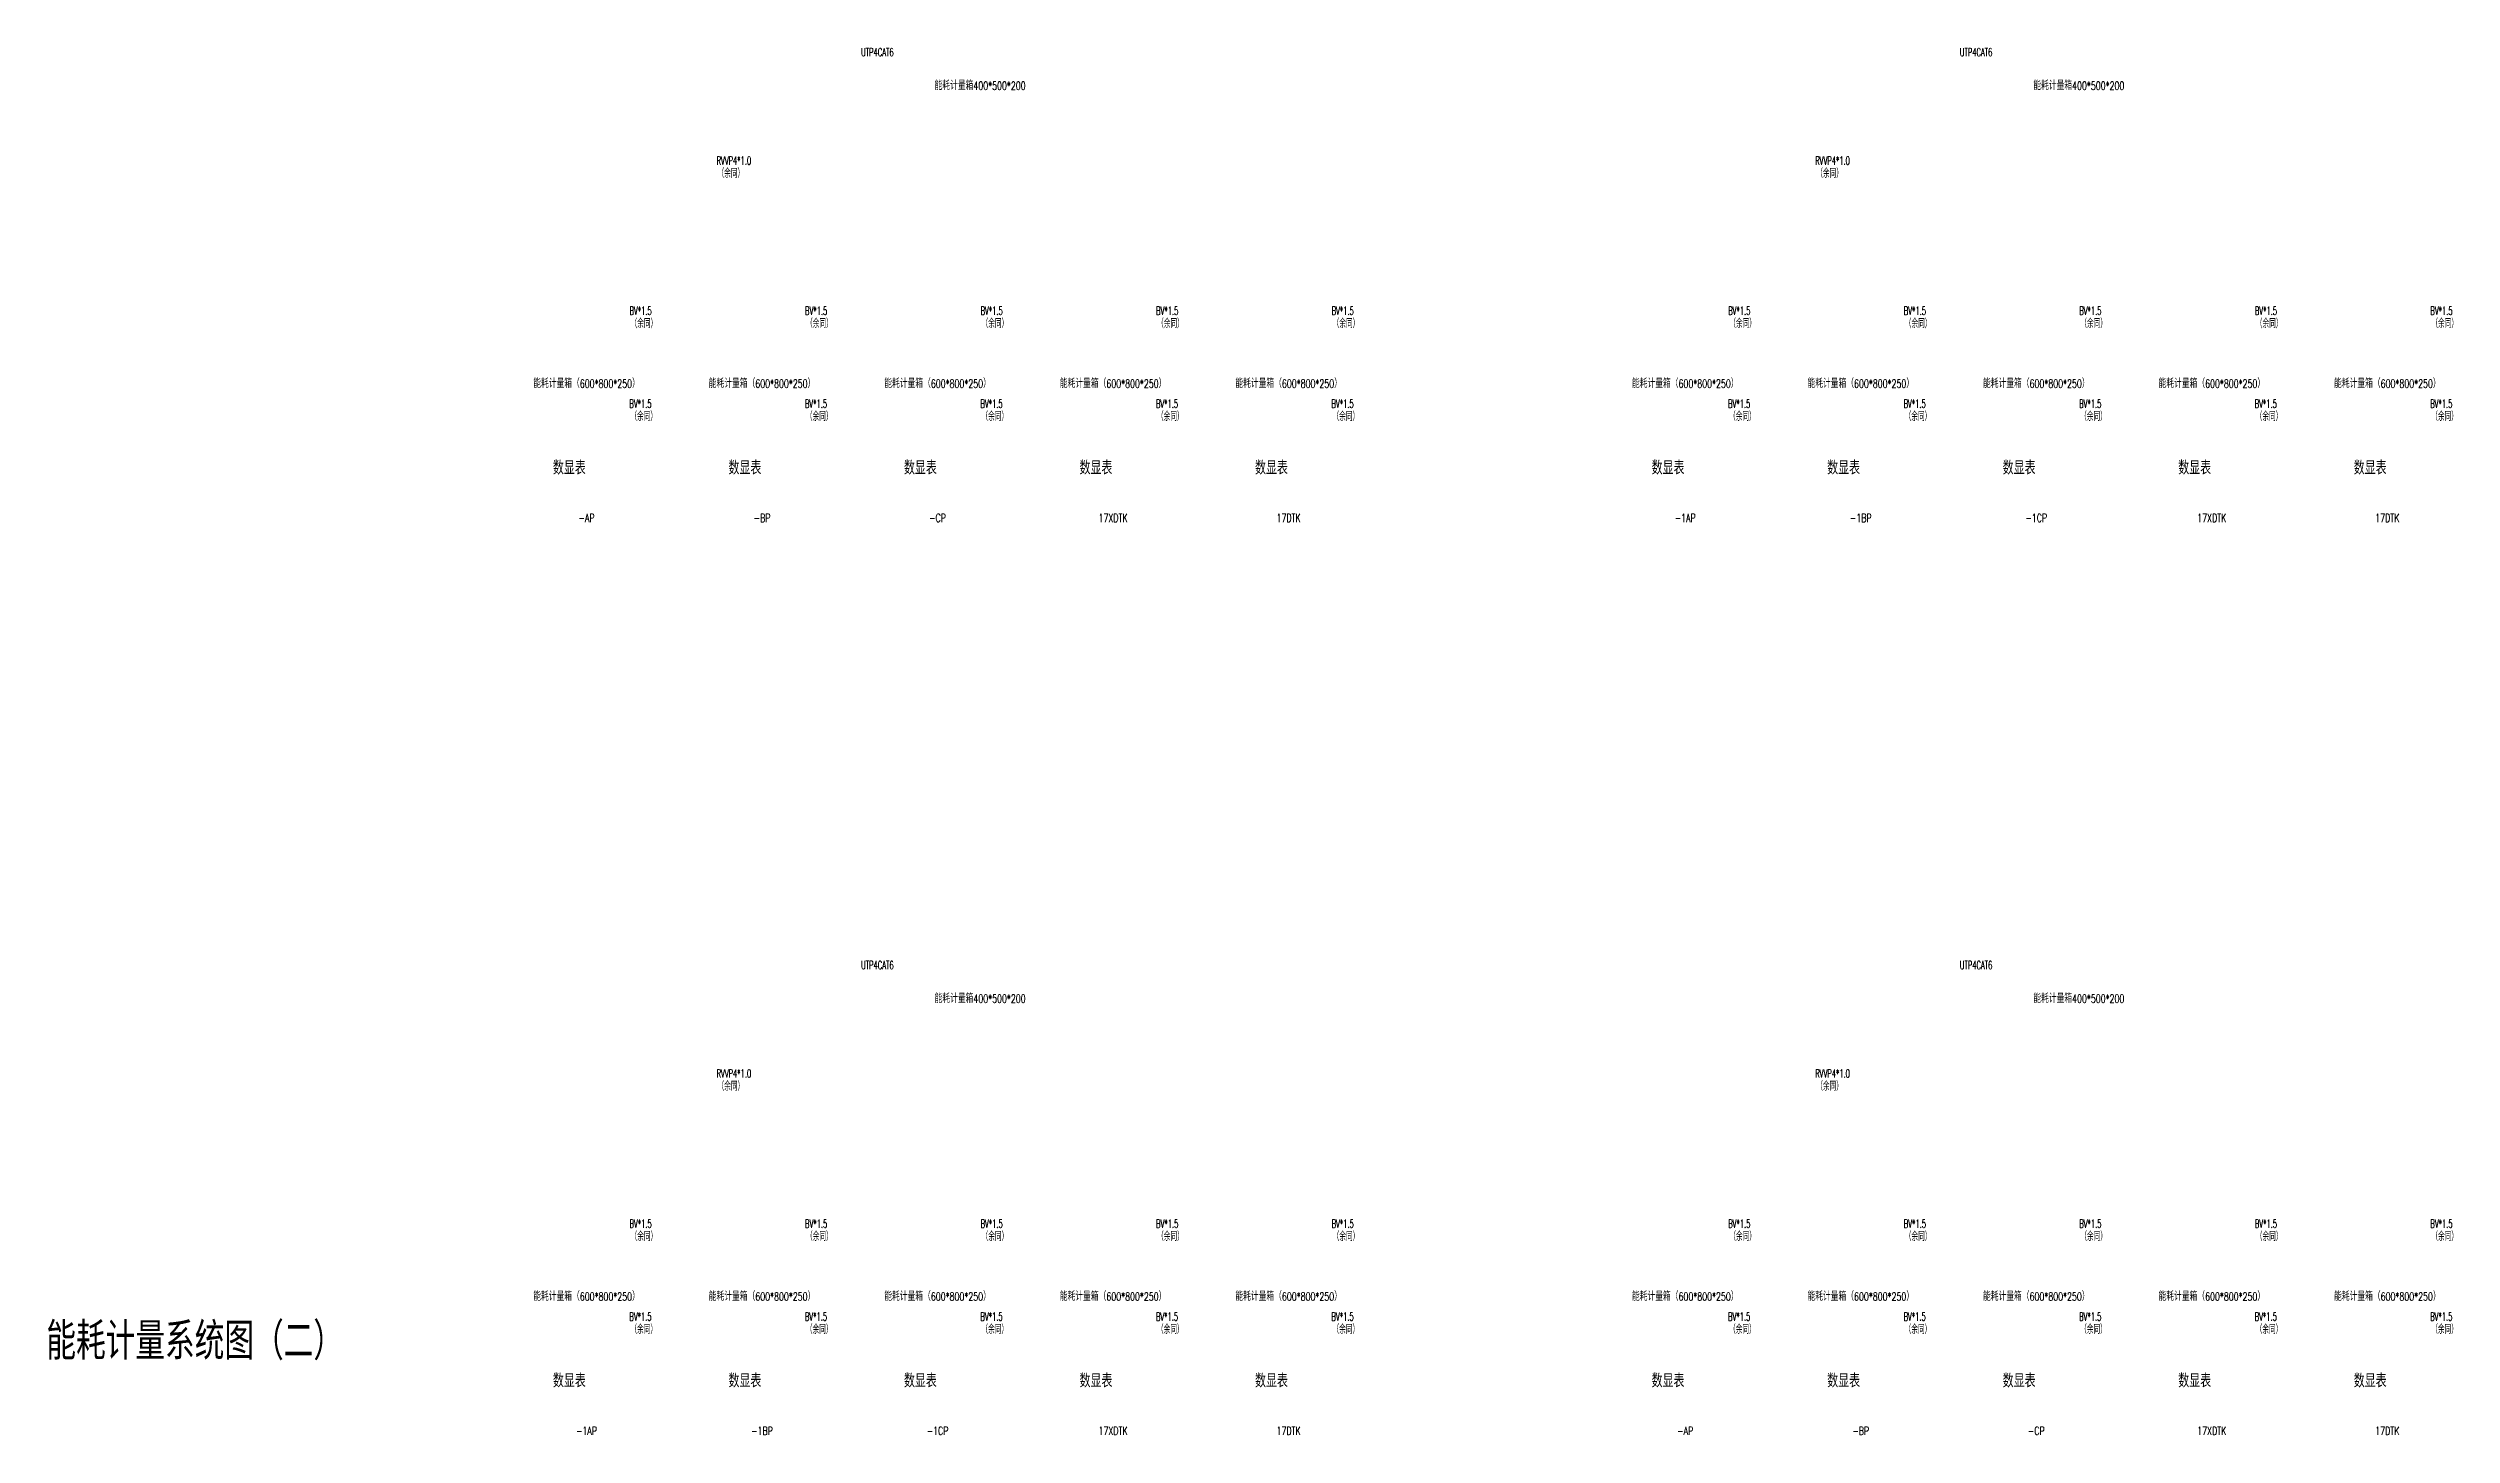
# Model space of a CAD drawing. Extents: x 2114868 to 5528286, y 1846921 to 2016792.
# Drawn here: x 4610026 to 4689016, y 1849002 to 1894577 of the extents above; entities that cross this region are included whole.
import ezdxf
from ezdxf.enums import TextEntityAlignment as Align

# ---------------------------------------------------------------- set-up
doc = ezdxf.new("R2010")
doc.units = 0
doc.header["$LTSCALE"] = 1000
doc.header["$MEASUREMENT"] = 0
doc.layers.add('PUB_TITLE', color=4, linetype='Continuous')
doc.layers.add('电气系统图', color=7, linetype='Continuous')
doc.styles.add('_TEL_DIM', font='SIMPLEX', dxfattribs={"width": 0.8, "height": 3.5, "bigfont": 'HZTXT'})
doc.styles.add('HZTXT', font='SIMPLEX.shx', dxfattribs={"width": 0.8, "height": 2500, "bigfont": 'HZTXT.shx'})

msp = doc.modelspace()

# ---------------------------------------------------------------- texts
at = {"layer": 'PUB_TITLE', "style": 'HZTXT', "width": 0.8}
msp.add_text('能耗计量系统图（二）', height=1218.8, dxfattribs=at).set_placement((4609969, 1851473))
at = {"layer": '电气系统图', "style": '_TEL_DIM', "width": 0.6}
for s, p in [('UTP4CAT6', (4636742, 1894307)), ('UTP4CAT6', (4672845, 1894307)), ('RVVP4*1.0', (4631991, 1890745)), ('（余同）', (4632024, 1890316)), ('RVVP4*1.0', (4668095, 1890745)), ('（余同）', (4668128, 1890316)), ('BV*1.5', (4629132, 1885809)), ('（余同）', (4629166, 1885380)), ('BV*1.5', (4634900, 1885809)), ('（余同）', (4634934, 1885380)), ('BV*1.5', (4640668, 1885809)), ('（余同）', (4640701, 1885380)), ('BV*1.5', (4646436, 1885809)), ('（余同）', (4646469, 1885380)), ('BV*1.5', (4652204, 1885809)), ('（余同）', (4652237, 1885380)), ('BV*1.5', (4665236, 1885809)), ('（余同）', (4665270, 1885380)), ('BV*1.5', (4671004, 1885809)), ('（余同）', (4671038, 1885380)), ('BV*1.5', (4676772, 1885809)), ('（余同）', (4676805, 1885380)), ('BV*1.5', (4682540, 1885809)), ('（余同）', (4682573, 1885380)), ('BV*1.5', (4688308, 1885809)), ('（余同）', (4688341, 1885380)), ('BV*1.5', (4629127, 1882756)), ('（余同）', (4629161, 1882327)), ('BV*1.5', (4634895, 1882756)), ('（余同）', (4634928, 1882327)), ('BV*1.5', (4640663, 1882756)), ('（余同）', (4640696, 1882327)), ('BV*1.5', (4646431, 1882756)), ('（余同）', (4646464, 1882327)), ('BV*1.5', (4652198, 1882756)), ('（余同）', (4652232, 1882327)), ('BV*1.5', (4665231, 1882756)), ('（余同）', (4665264, 1882327)), ('BV*1.5', (4670999, 1882756)), ('（余同）', (4671032, 1882327)), ('BV*1.5', (4676767, 1882756)), ('（余同）', (4676800, 1882327)), ('BV*1.5', (4682534, 1882756)), ('（余同）', (4682568, 1882327)), ('BV*1.5', (4688302, 1882756)), ('（余同）', (4688336, 1882327)), ('UTP4CAT6', (4636742, 1864307)), ('UTP4CAT6', (4672845, 1864307)), ('RVVP4*1.0', (4631991, 1860745)), ('RVVP4*1.0', (4668095, 1860745)), ('（余同）', (4632024, 1860316)), ('（余同）', (4668128, 1860316)), ('BV*1.5', (4629132, 1855809)), ('（余同）', (4629166, 1855380)), ('BV*1.5', (4634900, 1855809)), ('（余同）', (4634934, 1855380)), ('BV*1.5', (4640668, 1855809)), ('（余同）', (4640701, 1855380)), ('BV*1.5', (4646436, 1855809)), ('（余同）', (4646469, 1855380)), ('BV*1.5', (4652204, 1855809)), ('（余同）', (4652237, 1855380)), ('BV*1.5', (4665236, 1855809)), ('（余同）', (4665270, 1855380)), ('BV*1.5', (4671004, 1855809)), ('（余同）', (4671038, 1855380)), ('BV*1.5', (4676772, 1855809)), ('（余同）', (4676805, 1855380)), ('BV*1.5', (4682540, 1855809)), ('（余同）', (4682573, 1855380)), ('BV*1.5', (4688308, 1855809)), ('（余同）', (4688341, 1855380)), ('BV*1.5', (4629127, 1852756)), ('（余同）', (4629161, 1852327)), ('BV*1.5', (4634895, 1852756)), ('（余同）', (4634928, 1852327)), ('BV*1.5', (4640663, 1852756)), ('（余同）', (4640696, 1852327)), ('BV*1.5', (4646431, 1852756)), ('（余同）', (4646464, 1852327)), ('BV*1.5', (4652198, 1852756)), ('（余同）', (4652232, 1852327)), ('BV*1.5', (4665231, 1852756)), ('（余同）', (4665264, 1852327)), ('BV*1.5', (4670999, 1852756)), ('（余同）', (4671032, 1852327)), ('BV*1.5', (4676767, 1852756)), ('（余同）', (4676800, 1852327)), ('BV*1.5', (4682534, 1852756)), ('（余同）', (4682568, 1852327)), ('BV*1.5', (4688302, 1852756)), ('（余同）', (4688336, 1852327))]:
    msp.add_text(s, height=270, dxfattribs=at).set_placement(p)
at = {"layer": '电气系统图', "style": '_TEL_DIM', "width": 0.7}
for s, p in [('能耗计量箱400*500*200', (4640652, 1893204)), ('能耗计量箱400*500*200', (4676756, 1893204)), ('能耗计量箱（600*800*250）', (4627719, 1883414)), ('能耗计量箱（600*800*250）', (4633486, 1883414)), ('能耗计量箱（600*800*250）', (4639254, 1883414)), ('能耗计量箱（600*800*250）', (4645022, 1883414)), ('能耗计量箱（600*800*250）', (4650790, 1883414)), ('能耗计量箱（600*800*250）', (4663823, 1883414)), ('能耗计量箱（600*800*250）', (4669590, 1883414)), ('能耗计量箱（600*800*250）', (4675358, 1883414)), ('能耗计量箱（600*800*250）', (4681126, 1883414)), ('能耗计量箱（600*800*250）', (4686894, 1883414)), ('能耗计量箱400*500*200', (4640652, 1863204)), ('能耗计量箱400*500*200', (4676756, 1863204)), ('能耗计量箱（600*800*250）', (4627719, 1853414)), ('能耗计量箱（600*800*250）', (4633486, 1853414)), ('能耗计量箱（600*800*250）', (4639254, 1853414)), ('能耗计量箱（600*800*250）', (4645022, 1853414)), ('能耗计量箱（600*800*250）', (4650790, 1853414)), ('能耗计量箱（600*800*250）', (4663823, 1853414)), ('能耗计量箱（600*800*250）', (4669590, 1853414)), ('能耗计量箱（600*800*250）', (4675358, 1853414)), ('能耗计量箱（600*800*250）', (4681126, 1853414)), ('能耗计量箱（600*800*250）', (4686894, 1853414))]:
    msp.add_text(s, height=270, dxfattribs=at).set_placement(p, align=Align.CENTER)
at = {"layer": '电气系统图', "color": 3, "style": '_TEL_DIM', "width": 0.8}
for p in [(4626615, 1880560), (4632383, 1880560), (4638151, 1880560), (4643919, 1880560), (4649686, 1880560), (4662719, 1880560), (4668487, 1880560), (4674255, 1880560), (4680023, 1880560), (4685790, 1880560), (4626615, 1850560), (4632383, 1850560), (4638151, 1850560), (4643919, 1850560), (4649686, 1850560), (4662719, 1850560), (4668487, 1850560), (4674255, 1850560), (4680023, 1850560), (4685790, 1850560)]:
    msp.add_text('数显表', height=450, dxfattribs=at).set_placement(p)
at = {"layer": '电气系统图', "color": 1, "style": '_TEL_DIM', "width": 0.7}
for s, p in [('-AP', (4627719, 1879002)), ('-BP', (4633486, 1879002)), ('-CP', (4639254, 1879002)), ('17XDTK', (4645022, 1879002)), ('17DTK', (4650790, 1879002)), ('-1AP', (4663823, 1879002)), ('-1BP', (4669590, 1879002)), ('-1CP', (4675358, 1879002)), ('17XDTK', (4681126, 1879002)), ('17DTK', (4686894, 1879002)), ('-1AP', (4627719, 1849002)), ('-1BP', (4633486, 1849002)), ('-1CP', (4639254, 1849002)), ('17XDTK', (4645022, 1849002)), ('17DTK', (4650790, 1849002)), ('-AP', (4663823, 1849002)), ('-BP', (4669590, 1849002)), ('-CP', (4675358, 1849002)), ('17XDTK', (4681126, 1849002)), ('17DTK', (4686894, 1849002))]:
    msp.add_text(s, height=270, dxfattribs=at).set_placement(p, align=Align.CENTER)

doc.saveas('drawing.dxf')
